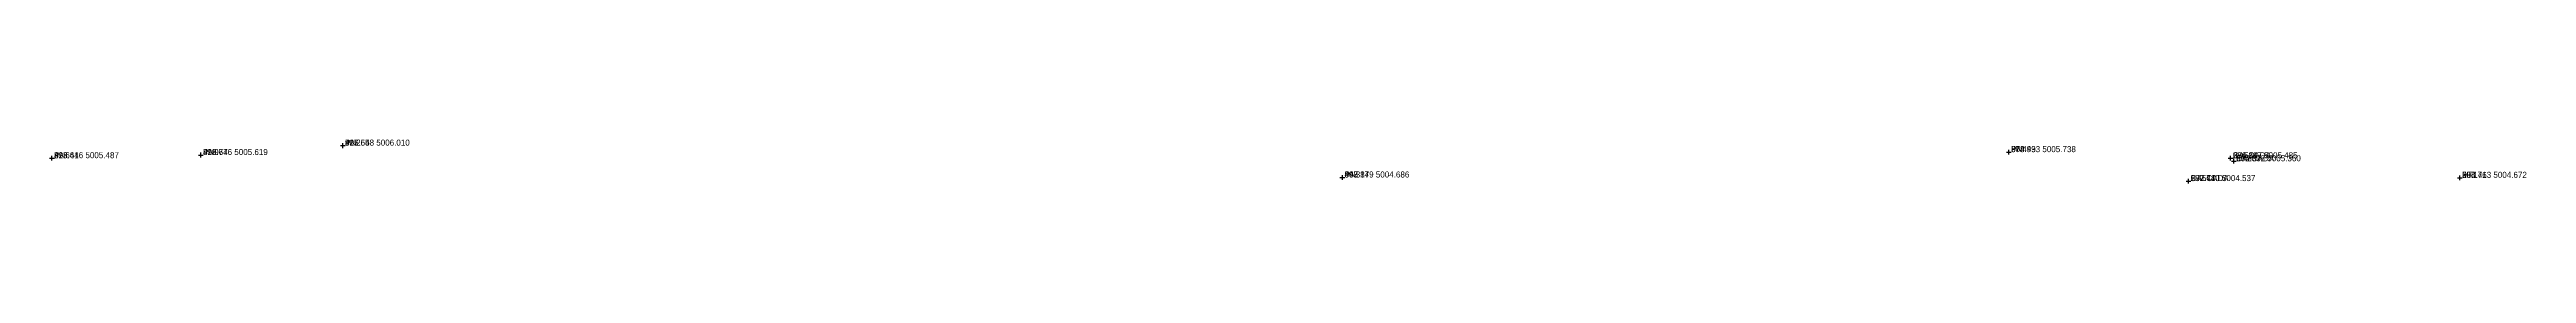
# Model space of a CAD drawing. Extents: x 886 to 1008, y 4909 to 5108.
# Drawn here: x 893.3 to 996.5, y 5004.4 to 5006.3 of the extents above; entities that cross this region are included whole.
import ezdxf

# ---------------------------------------------------------------- set-up
doc = ezdxf.new("R2010")
doc.units = 0
doc.linetypes.add('1', pattern=[0])
doc.layers.get('0').update_dxf_attribs({"linetype": '1'})
doc.styles.add('STD', font='txt')

msp = doc.modelspace()

# ---------------------------------------------------------------- texts
at = {"layer": 'CO_ORDS', "color": 3, "style": 'STD'}
for s, p in [(' 893.446 5005.487', (893.4465, 5005.4874, 49.6606)), (' 899.646 5005.619', (899.646, 5005.6193, 49.9774)), (' 905.558 5006.010', (905.5578, 5006.0101, 50.2643)), (' 974.933 5005.738', (974.9332, 5005.7381, 50.4489)), (' 984.167 5005.485', (984.1666, 5005.4849, 50.5336)), (' 984.302 5005.360', (984.302, 5005.3603, 50.3566)), (' 947.179 5004.686', (947.1792, 5004.6861, 50.3839)), (' 982.410 5004.537', (982.4103, 5004.5365, 50.5743)), (' 993.713 5004.672', (993.7128, 5004.6718, 50.1459))]:
    msp.add_text(s, height=0.25, dxfattribs=at).set_placement(p)
at = {"layer": 'CODE', "color": 3, "style": 'STD'}
for s, p in [(' PN', (893.4465, 5005.4874, 49.6606)), (' PN', (899.646, 5005.6193, 49.9774)), (' PN', (905.5578, 5006.0101, 50.2643)), (' PN', (974.9332, 5005.7381, 50.4489)), (' CALCADA', (984.1666, 5005.4849, 50.5336)), (' CALCADA', (984.302, 5005.3603, 50.3566)), (' PN', (947.1792, 5004.6861, 50.3839)), (' CALCADA', (982.4103, 5004.5365, 50.5743)), (' MF', (993.7128, 5004.6718, 50.1459))]:
    msp.add_text(s, height=0.25, dxfattribs=at).set_placement(p)
at = {"layer": 'HEIGHT', "color": 3, "style": 'STD'}
for s, p in [(' 49.661', (893.4465, 5005.4874, 49.6606)), (' 49.977', (899.646, 5005.6193, 49.9774)), (' 50.264', (905.5578, 5006.0101, 50.2643)), (' 50.449', (974.9332, 5005.7381, 50.4489)), (' 50.534', (984.1666, 5005.4849, 50.5336)), (' 50.357', (984.302, 5005.3603, 50.3566)), (' 50.384', (947.1792, 5004.6861, 50.3839)), (' 50.574', (982.4103, 5004.5365, 50.5743)), (' 50.146', (993.7128, 5004.6718, 50.1459))]:
    msp.add_text(s, height=0.25, dxfattribs=at).set_placement(p)
at = {"layer": 'PT_ID', "color": 3, "style": 'STD'}
for s, p in [(' 425', (893.4465, 5005.4874, 49.6606)), (' 426', (899.646, 5005.6193, 49.9774)), (' 427', (905.5578, 5006.0101, 50.2643)), (' 378', (974.9332, 5005.7381, 50.4489)), (' 286', (984.1666, 5005.4849, 50.5336)), (' 285', (984.302, 5005.3603, 50.3566)), (' 493', (947.1792, 5004.6861, 50.3839)), (' 287', (982.4103, 5004.5365, 50.5743)), (' 234', (993.7128, 5004.6718, 50.1459))]:
    msp.add_text(s, height=0.25, dxfattribs=at).set_placement(p)

# ---------------------------------------------------------------- blocks, each defined once
blk = doc.blocks.new('CROSS')
at = {"color": 0}
for p, q in [((-50, 0), (50, 0)), ((0, -50), (0, 50))]:
    blk.add_line(p, q, dxfattribs=at)

# ---------------------------------------------------------------- block references
at = {"layer": 'POINT', "color": 2, "xscale": 0.002, "yscale": 0.002, "zscale": 0.002}
for p in [(893.4465, 5005.4874, 49.6606), (899.646, 5005.6193, 49.9774), (905.5578, 5006.0101, 50.2643), (974.9332, 5005.7381, 50.4489), (984.1666, 5005.4849, 50.5336), (984.302, 5005.3603, 50.3566), (947.1792, 5004.6861, 50.3839), (982.4103, 5004.5365, 50.5743), (993.7128, 5004.6718, 50.1459)]:
    msp.add_blockref('CROSS', p, dxfattribs=at)

msp.set_redraw_order([(e.dxf.handle, doc.entitydb.next_handle()) for e in msp.query("TEXT MTEXT ATTDEF DIMENSION ARC_DIMENSION")])  # texts and dimensions are drawn at this point

doc.saveas('drawing.dxf')
